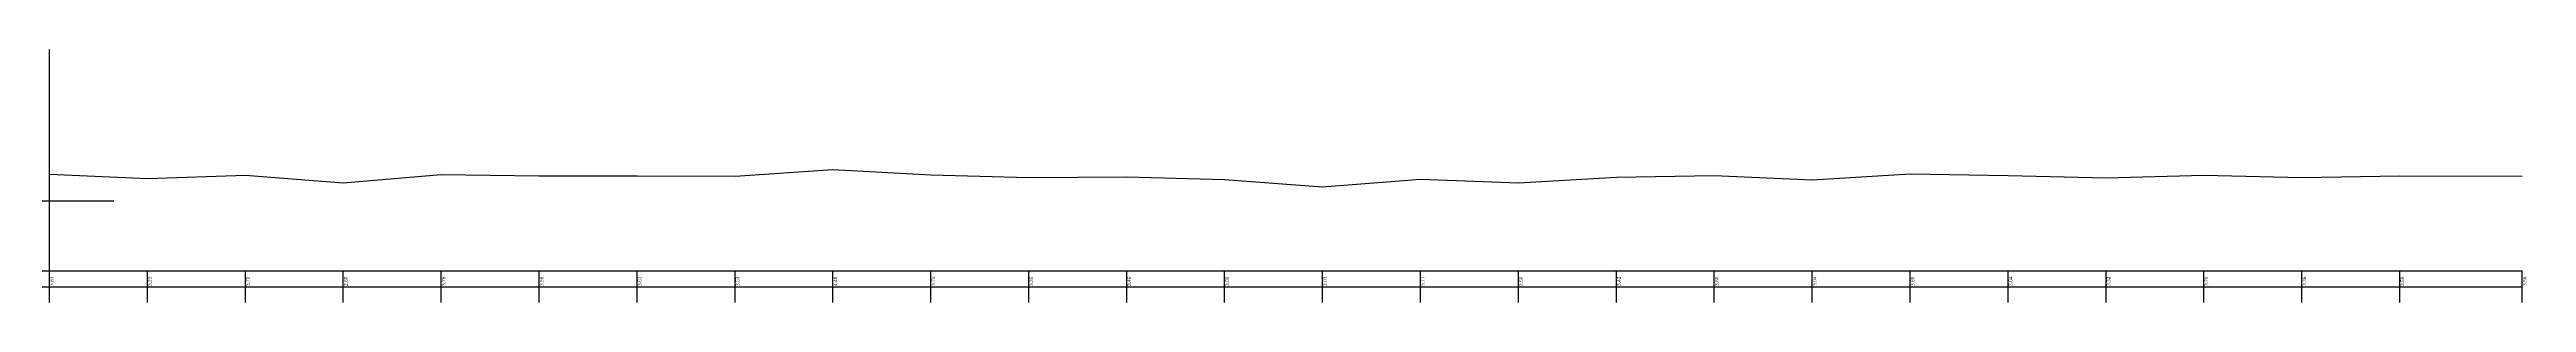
# Model space of a CAD drawing. Header units: metres. Extents: x -148477 to 168932, y -55673 to -2736.
# Drawn here: x -4804 to -4449.9, y -8257 to -8220.9 of the extents above; entities that cross this region are included whole.
import ezdxf

# ---------------------------------------------------------------- set-up
doc = ezdxf.new("R2010")
doc.units = ezdxf.units.M
doc.styles.add('liza', font='times.ttf', dxfattribs={"height": 2})

msp = doc.modelspace()

# ---------------------------------------------------------------- linework, layer by layer
at = {"linetype": 'Continuous', "lineweight": -3, "ltscale": 0.5}
for p, q in [((-4804.023, -8252.5335), (-4804.023, -8220.8957)), ((-7014.023, -8242.5335), (-4794.8091, -8242.5335)), ((-7014.023, -8252.5335), (-4450.523, -8252.5335)), ((-4804.023, -8257.0335), (-4804.023, -8252.5335)), ((-4790.023, -8257.0335), (-4790.023, -8252.5335)), ((-4776.023, -8257.0335), (-4776.023, -8252.5335)), ((-4762.023, -8257.0335), (-4762.023, -8252.5335)), ((-4748.023, -8257.0335), (-4748.023, -8252.5335)), ((-4734.023, -8257.0335), (-4734.023, -8252.5335)), ((-4720.023, -8257.0335), (-4720.023, -8252.5335)), ((-4706.023, -8257.0335), (-4706.023, -8252.5335)), ((-4692.023, -8257.0335), (-4692.023, -8252.5335)), ((-4678.023, -8257.0335), (-4678.023, -8252.5335)), ((-4664.023, -8257.0335), (-4664.023, -8252.5335)), ((-4650.023, -8257.0335), (-4650.023, -8252.5335)), ((-4636.023, -8257.0335), (-4636.023, -8252.5335)), ((-4622.023, -8257.0335), (-4622.023, -8252.5335)), ((-4608.023, -8257.0335), (-4608.023, -8252.5335)), ((-4594.023, -8257.0335), (-4594.023, -8252.5335)), ((-4580.023, -8257.0335), (-4580.023, -8252.5335)), ((-4566.023, -8257.0335), (-4566.023, -8252.5335)), ((-4552.023, -8257.0335), (-4552.023, -8252.5335)), ((-4538.023, -8257.0335), (-4538.023, -8252.5335)), ((-4524.023, -8257.0335), (-4524.023, -8252.5335)), ((-4510.023, -8257.0335), (-4510.023, -8252.5335)), ((-4496.023, -8257.0335), (-4496.023, -8252.5335)), ((-4482.023, -8257.0335), (-4482.023, -8252.5335)), ((-4468.023, -8257.0335), (-4468.023, -8252.5335)), ((-4450.523, -8257.0335), (-4450.523, -8252.5335)), ((-7014.023, -8254.7835), (-4450.523, -8254.7835))]:
    msp.add_line(p, q, dxfattribs=at)
at = {"color": 2, "linetype": 'Continuous', "lineweight": -3, "ltscale": 0.5}
msp.add_lwpolyline([(-4804.023, -8238.7035), (-4790.023, -8239.3135), (-4776.023, -8238.8335), (-4762.023, -8239.9335), (-4748.023, -8238.7535), (-4734.023, -8238.9535), (-4720.023, -8238.9235), (-4706.023, -8239.0035), (-4692.023, -8238.0535), (-4678.023, -8238.7935), (-4664.023, -8239.1835), (-4650.023, -8239.0735), (-4636.023, -8239.4435), (-4622.023, -8240.5035), (-4608.023, -8239.4235), (-4594.023, -8239.9335), (-4580.023, -8239.1135), (-4566.023, -8238.8735), (-4552.023, -8239.4935), (-4538.023, -8238.6435), (-4524.023, -8238.8935), (-4510.023, -8239.2135), (-4496.023, -8238.8335), (-4482.023, -8239.1735), (-4468.023, -8238.9435), (-4450.523, -8238.9735)], dxfattribs=at)

# ---------------------------------------------------------------- texts
at = {"linetype": 'Continuous', "lineweight": -3, "ltscale": 0.5, "char_height": 0.5, "width": 2.15, "attachment_point": 1, "rotation": 90, "style": 'liza'}
for s, insert in [('3.83', (-4803.923, -8254.6835)), ('3.22', (-4789.923, -8254.6835)), ('3.70', (-4775.923, -8254.6835)), ('2.60', (-4761.923, -8254.6835)), ('3.78', (-4747.923, -8254.6835)), ('3.58', (-4733.923, -8254.6835)), ('3.61', (-4719.923, -8254.6835)), ('3.53', (-4705.923, -8254.6835)), ('4.48', (-4691.923, -8254.6835)), ('3.74', (-4677.923, -8254.6835)), ('3.35', (-4663.923, -8254.6835)), ('3.46', (-4649.923, -8254.6835)), ('3.09', (-4635.923, -8254.6835)), ('2.03', (-4621.923, -8254.6835)), ('3.11', (-4607.923, -8254.6835)), ('2.60', (-4593.923, -8254.6835)), ('3.42', (-4579.923, -8254.6835)), ('3.66', (-4565.923, -8254.6835)), ('3.04', (-4551.923, -8254.6835)), ('3.89', (-4537.923, -8254.6835)), ('3.64', (-4523.923, -8254.6835)), ('3.32', (-4509.923, -8254.6835)), ('3.70', (-4495.923, -8254.6835)), ('3.36', (-4481.923, -8254.6835)), ('3.59', (-4467.923, -8254.6835)), ('3.56', (-4450.423, -8254.6835))]:
    msp.add_mtext(s, dxfattribs=dict(at, insert=insert))

doc.saveas('drawing.dxf')
